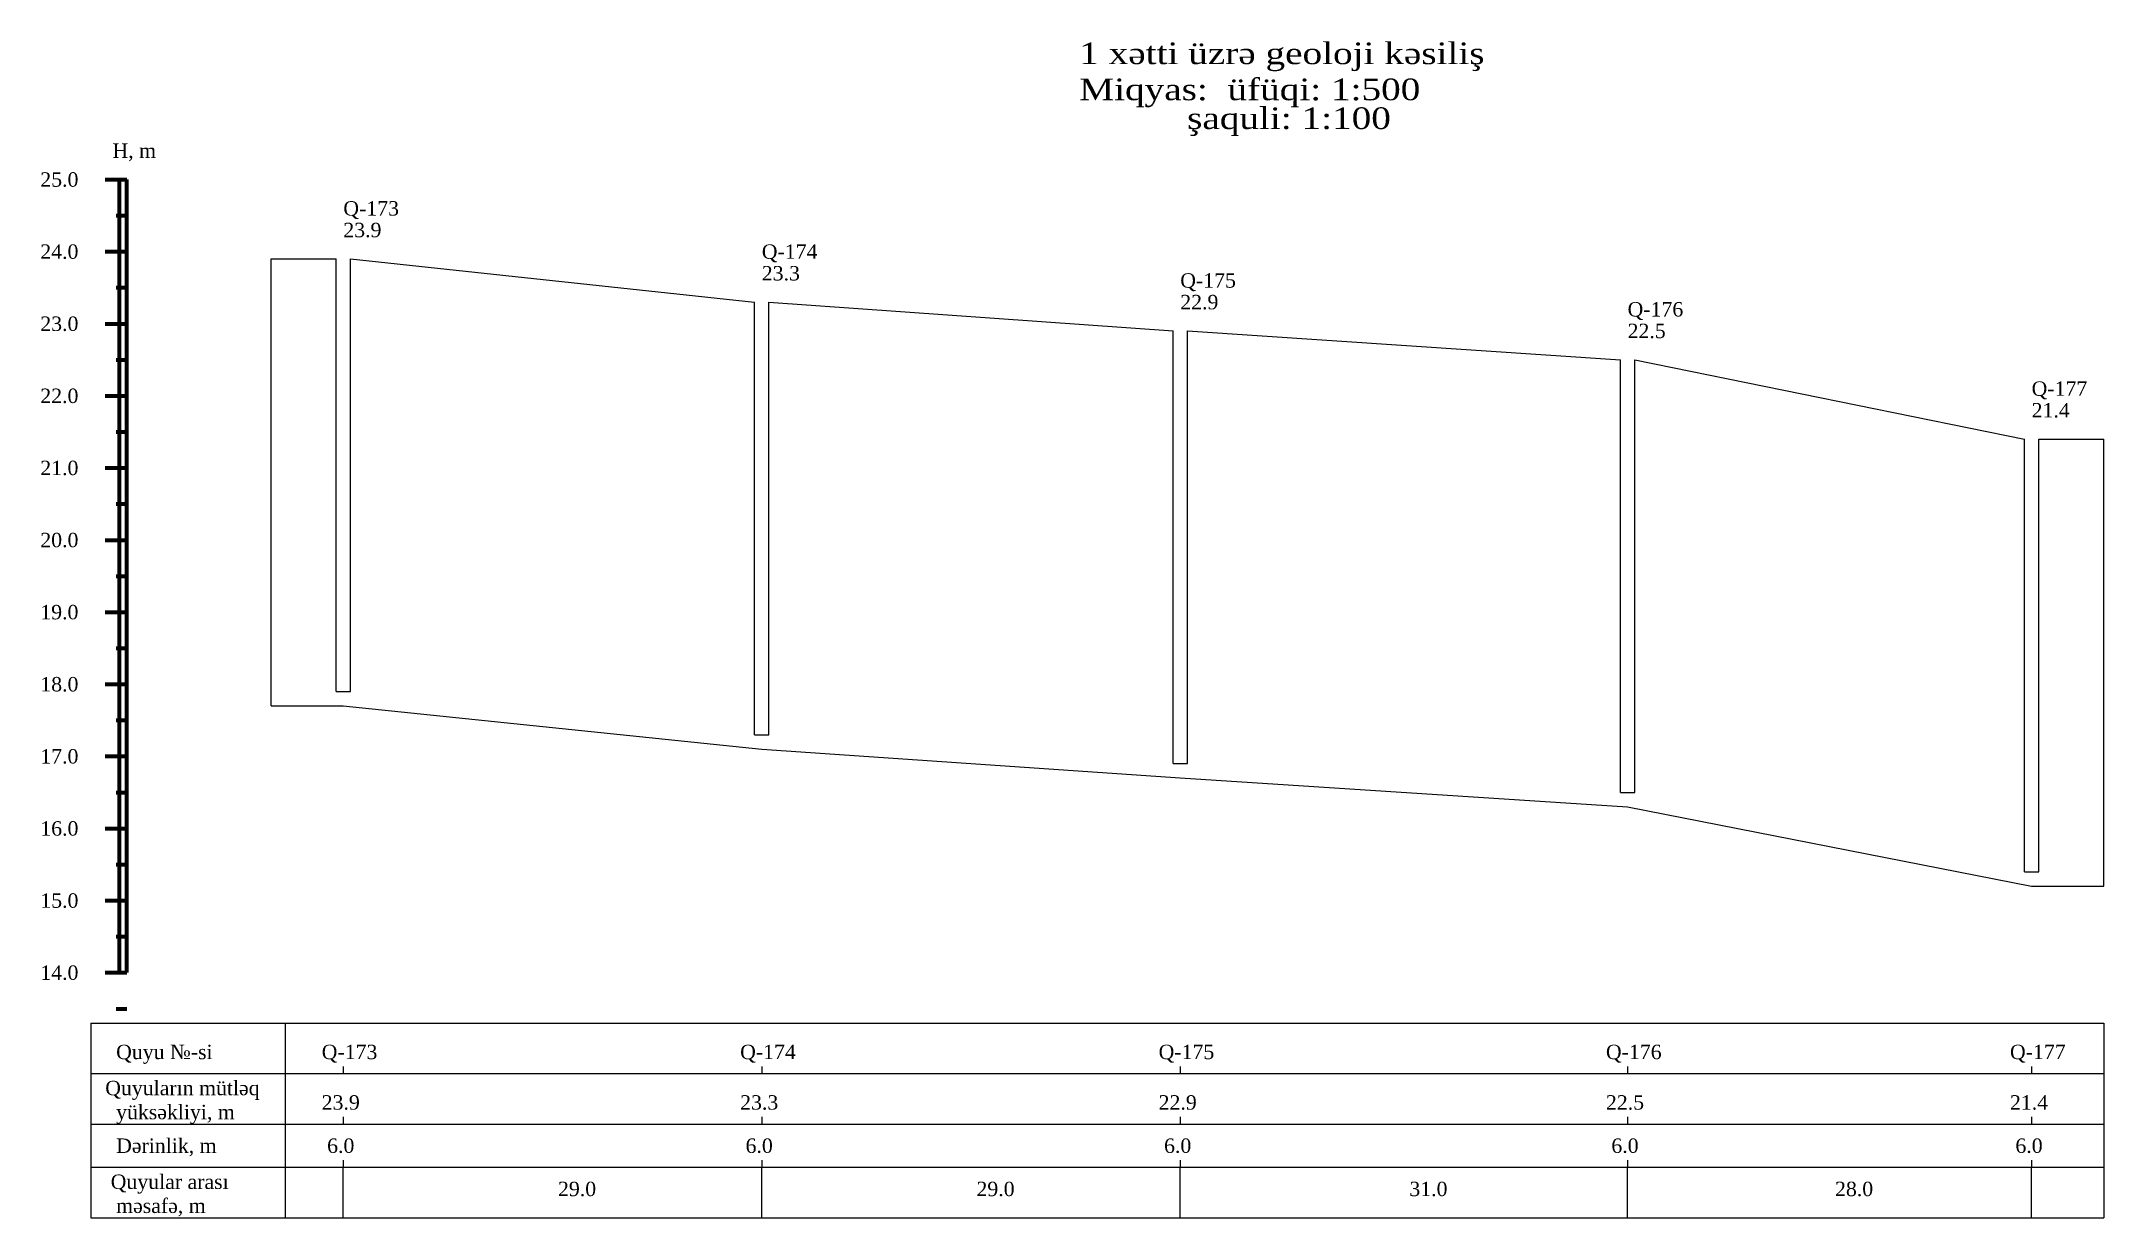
# Model space of a CAD drawing. Header units: metres. Extents: x -12 to 2972, y -44 to 382.
# Drawn here: x -11.9 to 274, y -44 to 119.2 of the extents above; entities that cross this region are included whole.
import ezdxf

# ---------------------------------------------------------------- set-up
doc = ezdxf.new("R2010")
doc.units = ezdxf.units.M
doc.styles.add('Times New Roman', font='Times New Roman')
doc.styles.add('Times New Roman_Bold', font='Times New Roman', dxfattribs={"width": 1.2})
doc.styles.add('TimesNewRoman_Bold', font='TimesNewRoman', dxfattribs={"width": 1.2})

msp = doc.modelspace()

# ---------------------------------------------------------------- texts
at = {"attachment_point": 1}
for s, insert, char_height, style in [('1 xətti üzrə geoloji kəsiliş', (132, 119), 3, 'Times New Roman_Bold'), ('Miqyas:  üfüqi: 1:500', (132, 114), 3, 'Times New Roman_Bold'), ('           şaquli: 1:100', (132, 110), 3, 'TimesNewRoman_Bold'), ('H, m', (-2, 105), 2, 'Times New Roman'), ('25.0', (-12, 101), 2, 'Times New Roman'), ('Q-173', (30, 97), 2, 'Times New Roman'), ('23.9', (30, 94), 2, 'Times New Roman'), ('24.0', (-12, 91), 2, 'Times New Roman'), ('Q-174', (88, 91), 2, 'Times New Roman'), ('23.3', (88, 88), 2, 'Times New Roman'), ('Q-175', (146, 87), 2, 'Times New Roman'), ('22.9', (146, 84), 2, 'Times New Roman'), ('Q-176', (208, 83), 2, 'Times New Roman'), ('23.0', (-12, 81), 2, 'Times New Roman'), ('22.5', (208, 80), 2, 'Times New Roman'), ('Q-177', (264, 72), 2, 'Times New Roman'), ('22.0', (-12, 71), 2, 'Times New Roman'), ('21.4', (264, 69), 2, 'Times New Roman'), ('21.0', (-12, 61), 2, 'Times New Roman'), ('20.0', (-12, 51), 2, 'Times New Roman'), ('19.0', (-12, 41), 2, 'Times New Roman'), ('18.0', (-12, 31), 2, 'Times New Roman'), ('17.0', (-12, 21), 2, 'Times New Roman'), ('16.0', (-12, 11), 2, 'Times New Roman'), ('15.0', (-12, 1), 2, 'Times New Roman'), ('14.0', (-12, -9), 2, 'Times New Roman'), ('  Quyu №-si', (-3, -20), 2, 'Times New Roman'), ('Q-173', (27, -20), 2, 'Times New Roman'), ('Q-174', (85, -20), 2, 'Times New Roman'), ('Q-175', (143, -20), 2, 'Times New Roman'), ('Q-176', (205, -20), 2, 'Times New Roman'), ('Q-177', (261, -20), 2, 'Times New Roman'), ('Quyuların mütləq\\P  yüksəkliyi, m', (-3, -25), 2, 'Times New Roman'), ('23.9', (27, -27), 2, 'Times New Roman'), ('23.3', (85, -27), 2, 'Times New Roman'), ('22.9', (143, -27), 2, 'Times New Roman'), ('22.5', (205, -27), 2, 'Times New Roman'), ('21.4', (261, -27), 2, 'Times New Roman'), ('  Dərinlik, m', (-3, -33), 2, 'Times New Roman'), (' 6.0', (27, -33), 2, 'Times New Roman'), (' 6.0', (85, -33), 2, 'Times New Roman'), (' 6.0', (143, -33), 2, 'Times New Roman'), (' 6.0', (205, -33), 2, 'Times New Roman'), (' 6.0', (261, -33), 2, 'Times New Roman'), (' Quyular arası\\P  məsafə, m', (-3, -38), 2, 'Times New Roman'), (' 29.0', (59, -39), 2, 'Times New Roman'), (' 29.0', (117, -39), 2, 'Times New Roman'), (' 31.0', (177, -39), 2, 'Times New Roman'), (' 28.0', (236, -39), 2, 'Times New Roman')]:
    msp.add_mtext(s, dxfattribs=dict(at, insert=insert, char_height=char_height, style=style))

# ---------------------------------------------------------------- linework, layer by layer
at = {"color": 1}
for p, q in [((29, 29), (29, 89)), ((31, 29), (31, 89)), ((87, 23), (87, 83)), ((89, 23), (89, 83)), ((145, 19), (145, 79)), ((147, 19), (147, 79)), ((207, 15), (207, 75)), ((209, 15), (209, 75)), ((263, 4), (263, 64)), ((265, 4), (265, 64)), ((29, 29), (31, 29)), ((87, 23), (89, 23)), ((145, 19), (147, 19)), ((207, 15), (209, 15)), ((263, 4), (265, 4))]:
    msp.add_line(p, q, dxfattribs=at)
at = {"color": 7}
for p, q in [((31, 89), (87, 83)), ((89, 83), (145, 79)), ((147, 79), (207, 75)), ((209, 75), (263, 64)), ((30, 27), (88, 21)), ((88, 21), (146, 17)), ((146, 17), (208, 13)), ((208, 13), (264, 2))]:
    msp.add_line(p, q, dxfattribs=at)
at = {"color": 7, "lineweight": 211}
for points in [[(-3, 100), (0, 100)], [(-1, -10), (-1, 100)], [(0, -10), (0, 100)], [(-1.5, 95), (0, 95)], [(-3, 90), (0, 90)], [(-1.5, 85), (0, 85)], [(-3, 80), (0, 80)], [(-1.5, 75), (0, 75)], [(-3, 70), (0, 70)], [(-1.5, 65), (0, 65)], [(-3, 60), (0, 60)], [(-1.5, 55), (0, 55)], [(-3, 50), (0, 50)], [(-1.5, 45), (0, 45)], [(-3, 40), (0, 40)], [(-1.5, 35), (0, 35)], [(-3, 30), (0, 30)], [(-1.5, 25), (0, 25)], [(-3, 20), (0, 20)], [(-1.5, 15), (0, 15)], [(-3, 10), (0, 10)], [(-1.5, 5), (0, 5)], [(-3, 0), (0, 0)], [(-1.5, -5), (0, -5)], [(-3, -10), (0, -10)], [(-1.5, -15), (0, -15)]]:
    msp.add_lwpolyline(points, dxfattribs=at)
at = {"layer": 'line_layer', "color": 7}
for p, q in [((20, 89), (29, 89)), ((20, 27), (20, 89)), ((265, 64), (274, 64)), ((274, 2), (274, 64)), ((20, 27), (30, 27)), ((264, 2), (274, 2)), ((-5, -17), (274, -17)), ((-5, -17), (-5, -44)), ((22, -44), (22, -17)), ((274, -17), (274, -44)), ((-5, -24), (274, -24)), ((30, -23), (30, -24)), ((88, -23), (88, -24)), ((146, -23), (146, -24)), ((208, -23), (208, -24)), ((264, -23), (264, -24)), ((-5, -31), (274, -31)), ((30, -30), (30, -31)), ((88, -30), (88, -31)), ((146, -30), (146, -31)), ((208, -30), (208, -31)), ((264, -30), (264, -31)), ((-5, -37), (274, -37)), ((30, -36), (30, -37)), ((30, -44), (30, -37)), ((88, -36), (88, -37)), ((88, -44), (88, -37)), ((146, -36), (146, -37)), ((146, -44), (146, -37)), ((208, -36), (208, -37)), ((208, -44), (208, -37)), ((264, -36), (264, -37)), ((264, -44), (264, -37)), ((-5, -44), (274, -44))]:
    msp.add_line(p, q, dxfattribs=at)
at = {"layer": 'MyLayer', "color": 7, "lineweight": 211}
for p, q in [((-3, 100), (0, 100)), ((-1, -10), (-1, 100)), ((0, -10), (0, 100)), ((-1.5, 95), (0, 95)), ((-3, 90), (0, 90)), ((-1.5, 85), (0, 85)), ((-3, 80), (0, 80)), ((-1.5, 75), (0, 75)), ((-3, 70), (0, 70)), ((-1.5, 65), (0, 65)), ((-3, 60), (0, 60)), ((-1.5, 55), (0, 55)), ((-3, 50), (0, 50)), ((-1.5, 45), (0, 45)), ((-3, 40), (0, 40)), ((-1.5, 35), (0, 35)), ((-3, 30), (0, 30)), ((-1.5, 25), (0, 25)), ((-3, 20), (0, 20)), ((-1.5, 15), (0, 15)), ((-3, 10), (0, 10)), ((-1.5, 5), (0, 5)), ((-3, 0), (0, 0)), ((-1.5, -5), (0, -5)), ((-3, -10), (0, -10)), ((-1.5, -15), (0, -15))]:
    msp.add_line(p, q, dxfattribs=at)

msp.set_redraw_order([(e.dxf.handle, doc.entitydb.next_handle()) for e in msp.query("TEXT MTEXT ATTDEF DIMENSION ARC_DIMENSION")])  # texts and dimensions are drawn at this point

doc.saveas('drawing.dxf')
